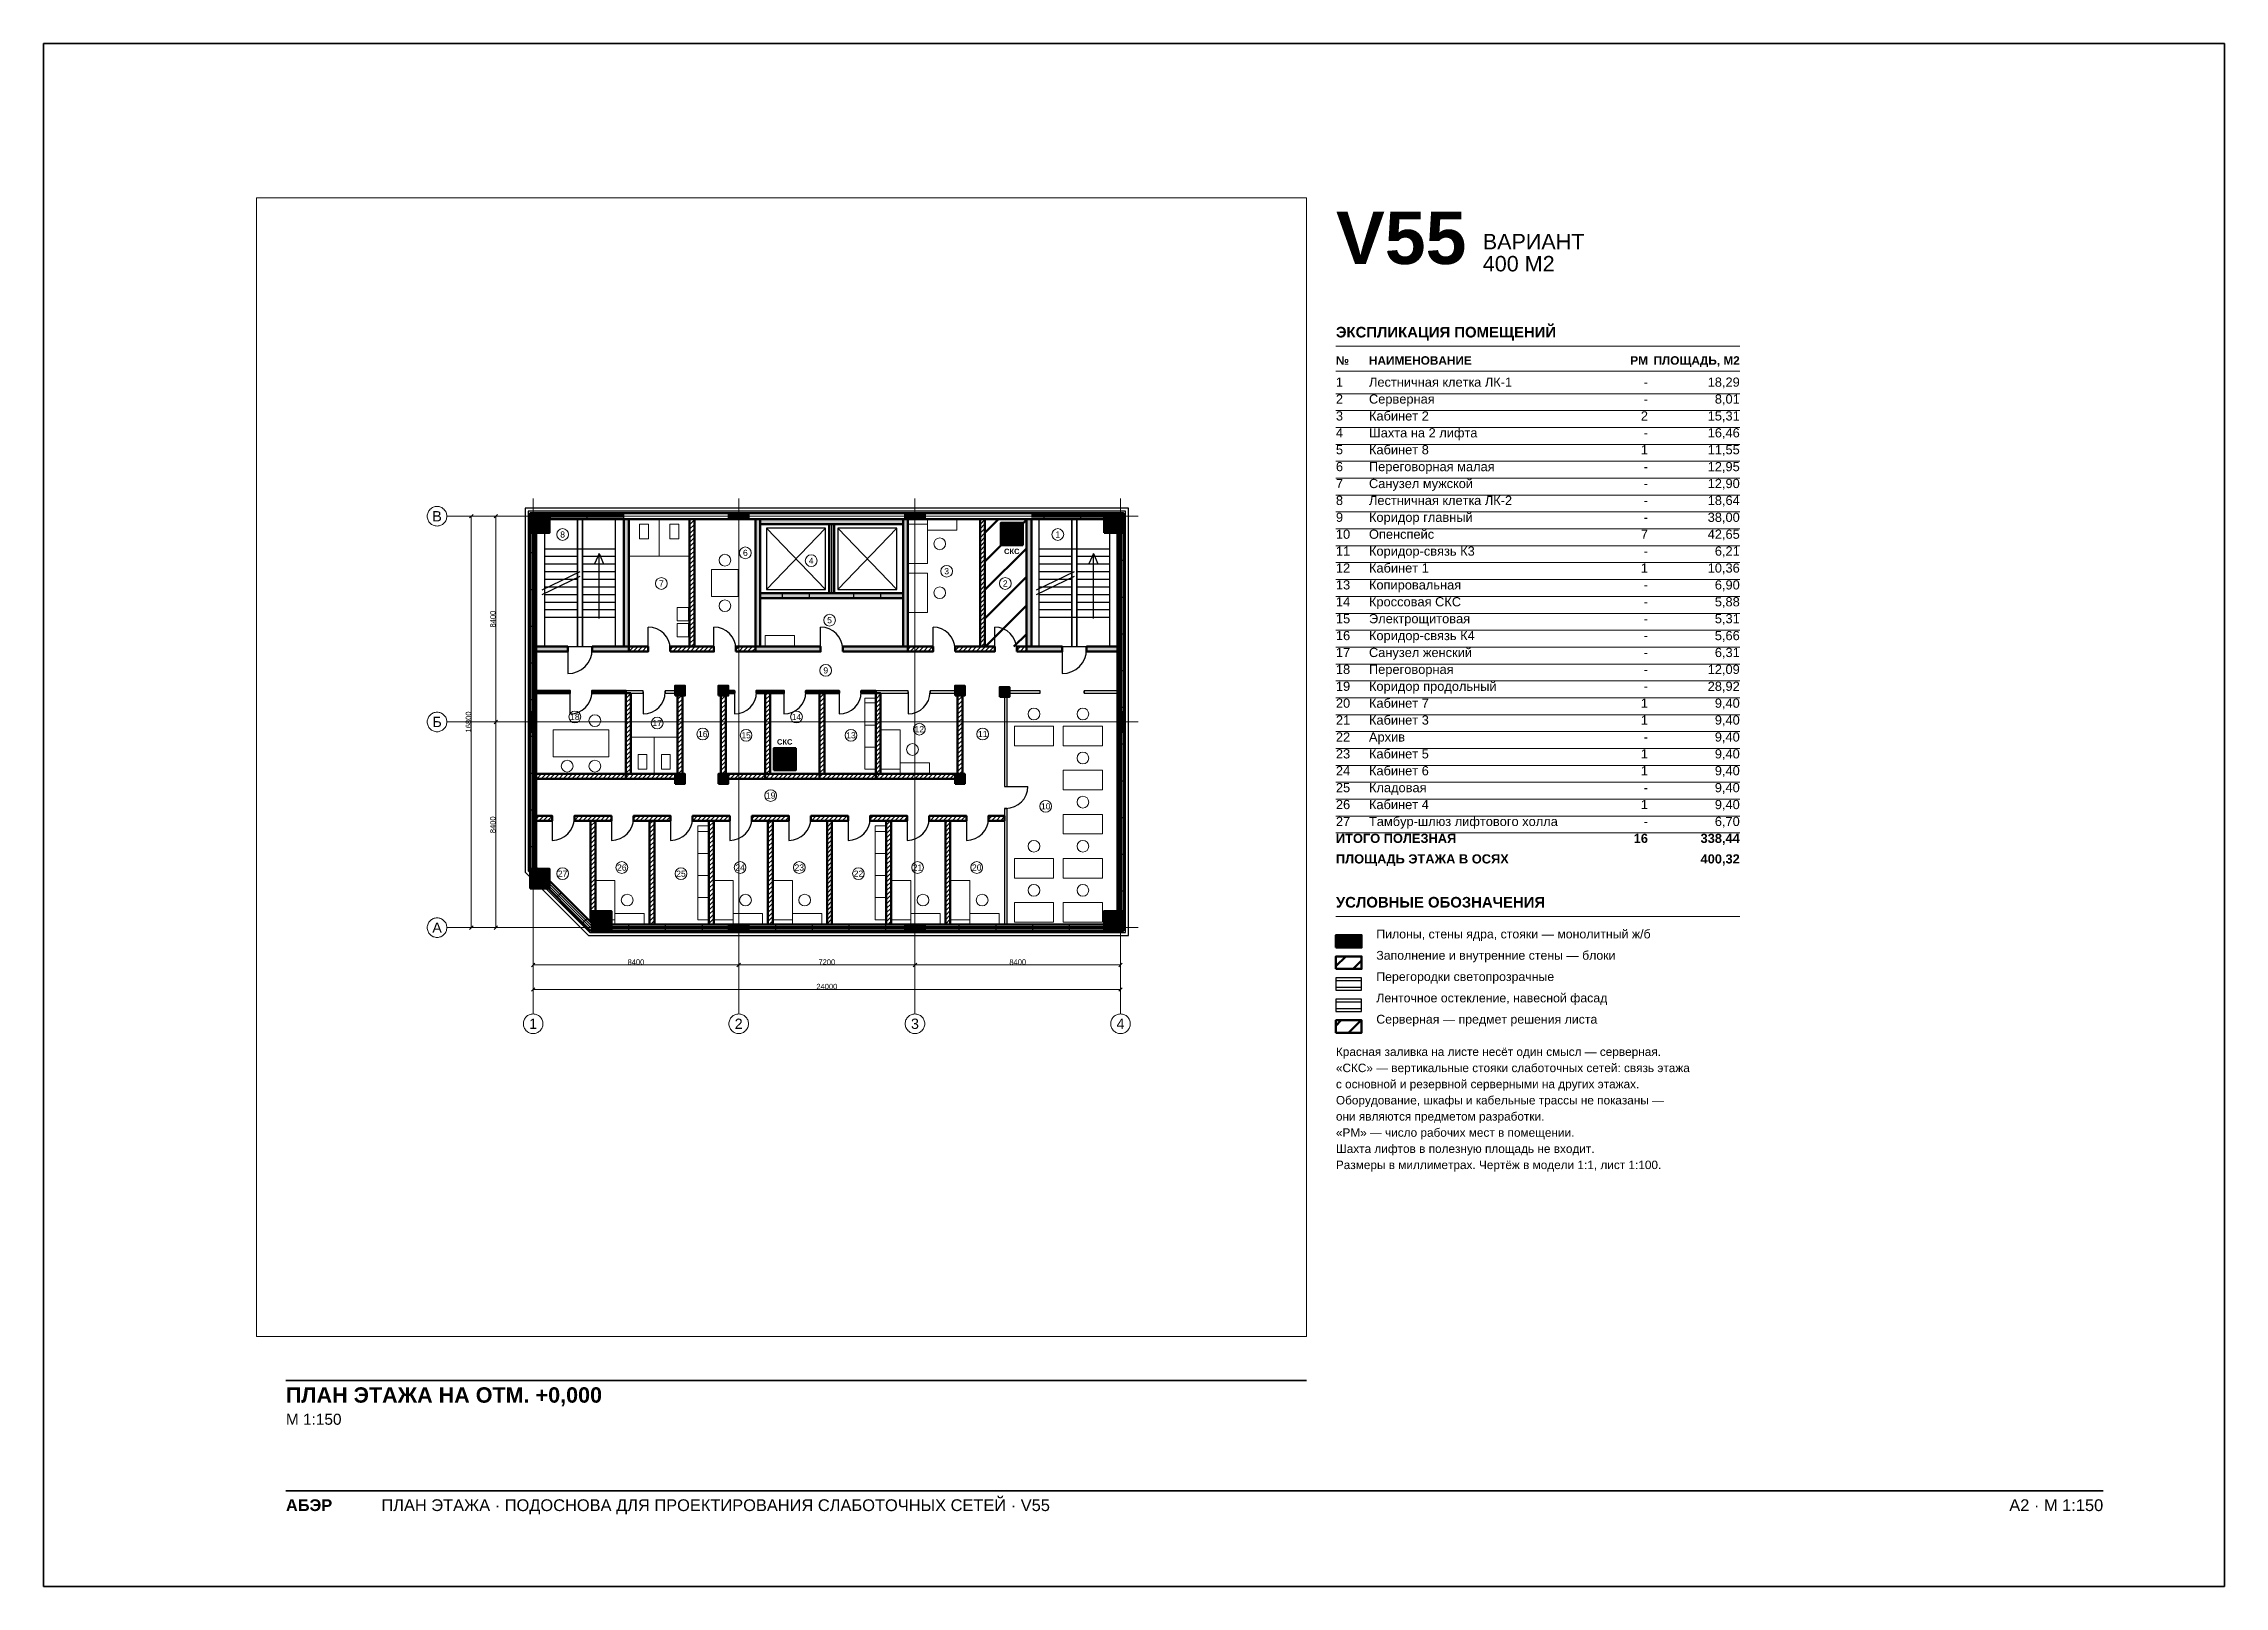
# Paper-space layout 'A2-1-100' of a CAD drawing. Header units: millimetres. Extents: x 0 to 594, y 0 to 420.
# The model-space entities are those that its viewports show. They can reach past a viewport. Long polylines and large blocks are cut down to what shows.
import ezdxf
from ezdxf.enums import TextEntityAlignment as Align

# ---------------------------------------------------------------- set-up
doc = ezdxf.new("R2010")
doc.units = ezdxf.units.MM
doc.linetypes.add('CENTER2', pattern=[2.541, 1.587, -0.318, 0.318, -0.318])
for name, color, linetype, lineweight in [('A-ANNO-LEGEND', 7, 'CONTINUOUS', 18), ('A-ANNO-NOTES', 8, 'CONTINUOUS', 13), ('A-ANNO-ROOM', 7, 'CONTINUOUS', 18), ('A-ANNO-TABLE', 7, 'CONTINUOUS', 18), ('A-DIMS', 8, 'CONTINUOUS', 13), ('A-DOOR', 3, 'CONTINUOUS', 25), ('A-ELEV', 7, 'CONTINUOUS', 25), ('A-FACADE-PANEL', 8, 'CONTINUOUS', 25), ('A-FURN', 8, 'CONTINUOUS', 18), ('A-GLAZ-RIBBON', 5, 'CONTINUOUS', 25), ('A-GRID', 8, 'CENTER2', 13), ('A-HATCH', 9, 'CONTINUOUS', 9), ('A-OUTLINE', 7, 'CONTINUOUS', 50), ('A-SANI', 8, 'CONTINUOUS', 18), ('A-STAIR', 7, 'CONTINUOUS', 25), ('A-TITLE', 7, 'CONTINUOUS', 35), ('A-VIEWPORT', 8, 'CONTINUOUS', 9), ('A-WALL-BLOCK', 9, 'CONTINUOUS', 50), ('A-WALL-GLASS', 4, 'CONTINUOUS', 25), ('A-WALL-RC', 7, 'CONTINUOUS', 50), ('E-SCS-RISER', 1, 'CONTINUOUS', 50), ('E-SERVER-ROOM', 1, 'CONTINUOUS', 50)]:
    doc.layers.add(name, color=color, linetype=linetype, lineweight=lineweight)
doc.styles.add('Arial', font='arial.ttf')
doc.styles.add('Arial-Bold', font='arialbd.ttf')
doc.styles.get("Standard").update_dxf_attribs({"font": 'arial.ttf'})

psp = doc.layouts.new('A2-1-100')

# ---------------------------------------------------------------- texts
at = {"layer": 'A-ANNO-LEGEND'}
for s, height, style, p in [('УСЛОВНЫЕ ОБОЗНАЧЕНИЯ', 2.9, 'Arial-Bold', (352, 184.8)), ('Пилоны, стены ядра, стояки — монолитный ж/б', 2.4, 'Arial', (363, 176.4)), ('Заполнение и внутренние стены — блоки', 2.4, 'Arial', (363, 170.6)), ('Перегородки светопрозрачные', 2.4, 'Arial', (363, 164.8)), ('Ленточное остекление, навесной фасад', 2.4, 'Arial', (363, 159)), ('Серверная — предмет решения листа', 2.4, 'Arial', (363, 153.2))]:
    psp.add_text(s, height=height, dxfattribs=dict(at, style=style)).set_placement(p)
at = {"layer": 'A-ANNO-NOTES', "style": 'Arial'}
for s, p in [('Красная заливка на листе несёт один смысл — серверная.', (352, 144.4)), ('«СКС» — вертикальные стояки слаботочных сетей: связь этажа', (352, 140)), ('с основной и резервной серверными на других этажах.', (352, 135.6)), ('Оборудование, шкафы и кабельные трассы не показаны —', (352, 131.2)), ('они являются предметом разработки.', (352, 126.8)), ('«РМ» — число рабочих мест в помещении.', (352, 122.4)), ('Шахта лифтов в полезную площадь не входит.', (352, 118)), ('Размеры в миллиметрах. Чертёж в модели 1:1, лист 1:100.', (352, 113.6))]:
    psp.add_text(s, height=2.3, dxfattribs=at).set_placement(p)
at = {"layer": 'A-ANNO-TABLE'}
for s, height, style, p in [('ЭКСПЛИКАЦИЯ ПОМЕЩЕНИЙ', 2.9, 'Arial-Bold', (352, 340)), ('№', 2.3, 'Arial-Bold', (352, 332.6)), ('НАИМЕНОВАНИЕ', 2.3, 'Arial-Bold', (361, 332.6)), ('1', 2.5, 'Arial', (352, 326.6)), ('Лестничная клетка ЛК-1', 2.5, 'Arial', (361, 326.6)), ('2', 2.5, 'Arial', (352, 322)), ('Серверная', 2.5, 'Arial', (361, 322)), ('4', 2.5, 'Arial', (352, 312.8)), ('3', 2.5, 'Arial', (352, 317.4)), ('Кабинет 2', 2.5, 'Arial', (361, 317.4)), ('Шахта на 2 лифта', 2.5, 'Arial', (361, 312.8)), ('5', 2.5, 'Arial', (352, 308.2)), ('Кабинет 8', 2.5, 'Arial', (361, 308.2)), ('6', 2.5, 'Arial', (352, 303.6)), ('Переговорная малая', 2.5, 'Arial', (361, 303.6)), ('7', 2.5, 'Arial', (352, 299)), ('Санузел мужской', 2.5, 'Arial', (361, 299)), ('8', 2.5, 'Arial', (352, 294.4)), ('9', 2.5, 'Arial', (352, 289.8)), ('Лестничная клетка ЛК-2', 2.5, 'Arial', (361, 294.4)), ('Коридор главный', 2.5, 'Arial', (361, 289.8)), ('10', 2.5, 'Arial', (352, 285.2)), ('Опенспейс', 2.5, 'Arial', (361, 285.2)), ('11', 2.5, 'Arial', (352, 280.6)), ('Коридор-связь К3', 2.5, 'Arial', (361, 280.6)), ('12', 2.5, 'Arial', (352, 276)), ('13', 2.5, 'Arial', (352, 271.4)), ('Кабинет 1', 2.5, 'Arial', (361, 276)), ('Копировальная', 2.5, 'Arial', (361, 271.4)), ('14', 2.5, 'Arial', (352, 266.8)), ('Кроссовая СКС', 2.5, 'Arial', (361, 266.8)), ('15', 2.5, 'Arial', (352, 262.2)), ('Электрощитовая', 2.5, 'Arial', (361, 262.2)), ('16', 2.5, 'Arial', (352, 257.6)), ('17', 2.5, 'Arial', (352, 253)), ('Санузел женский', 2.5, 'Arial', (361, 253)), ('Коридор-связь К4', 2.5, 'Arial', (361, 257.6)), ('18', 2.5, 'Arial', (352, 248.4)), ('Переговорная', 2.5, 'Arial', (361, 248.4)), ('19', 2.5, 'Arial', (352, 243.8)), ('Коридор продольный', 2.5, 'Arial', (361, 243.8)), ('20', 2.5, 'Arial', (352, 239.2)), ('Кабинет 7', 2.5, 'Arial', (361, 239.2)), ('21', 2.5, 'Arial', (352, 234.6)), ('22', 2.5, 'Arial', (352, 230)), ('Архив', 2.5, 'Arial', (361, 230)), ('Кабинет 3', 2.5, 'Arial', (361, 234.6)), ('23', 2.5, 'Arial', (352, 225.4)), ('Кабинет 5', 2.5, 'Arial', (361, 225.4)), ('24', 2.5, 'Arial', (352, 220.8)), ('Кабинет 6', 2.5, 'Arial', (361, 220.8)), ('25', 2.5, 'Arial', (352, 216.2)), ('26', 2.5, 'Arial', (352, 211.6)), ('Кладовая', 2.5, 'Arial', (361, 216.2)), ('Кабинет 4', 2.5, 'Arial', (361, 211.6)), ('27', 2.5, 'Arial', (352, 207)), ('Тамбур-шлюз лифтового холла', 2.5, 'Arial', (361, 207)), ('ИТОГО ПОЛЕЗНАЯ', 2.5, 'Arial-Bold', (352, 202.4)), ('ПЛОЩАДЬ ЭТАЖА В ОСЯХ', 2.5, 'Arial-Bold', (352, 196.8))]:
    psp.add_text(s, height=height, dxfattribs=dict(at, style=style)).set_placement(p)
for s, height, style, p in [('РМ', 2.3, 'Arial-Bold', (437, 332.6)), ('ПЛОЩАДЬ, М2', 2.3, 'Arial-Bold', (462, 332.6)), ('-', 2.5, 'Arial', (437, 326.6)), ('18,29', 2.5, 'Arial', (462, 326.6)), ('-', 2.5, 'Arial', (437, 322)), ('8,01', 2.5, 'Arial', (462, 322)), ('2', 2.5, 'Arial', (437, 317.4)), ('15,31', 2.5, 'Arial', (462, 317.4)), ('16,46', 2.5, 'Arial', (462, 312.8)), ('1', 2.5, 'Arial', (437, 308.2)), ('-', 2.5, 'Arial', (437, 312.8)), ('11,55', 2.5, 'Arial', (462, 308.2)), ('-', 2.5, 'Arial', (437, 303.6)), ('12,95', 2.5, 'Arial', (462, 303.6)), ('-', 2.5, 'Arial', (437, 299)), ('12,90', 2.5, 'Arial', (462, 299)), ('-', 2.5, 'Arial', (437, 294.4)), ('38,00', 2.5, 'Arial', (462, 289.8)), ('18,64', 2.5, 'Arial', (462, 294.4)), ('7', 2.5, 'Arial', (437, 285.2)), ('-', 2.5, 'Arial', (437, 289.8)), ('42,65', 2.5, 'Arial', (462, 285.2)), ('-', 2.5, 'Arial', (437, 280.6)), ('6,21', 2.5, 'Arial', (462, 280.6)), ('1', 2.5, 'Arial', (437, 276)), ('10,36', 2.5, 'Arial', (462, 276)), ('6,90', 2.5, 'Arial', (462, 271.4)), ('-', 2.5, 'Arial', (437, 271.4)), ('-', 2.5, 'Arial', (437, 266.8)), ('5,88', 2.5, 'Arial', (462, 266.8)), ('-', 2.5, 'Arial', (437, 262.2)), ('5,31', 2.5, 'Arial', (462, 262.2)), ('-', 2.5, 'Arial', (437, 257.6)), ('5,66', 2.5, 'Arial', (462, 257.6)), ('6,31', 2.5, 'Arial', (462, 253)), ('-', 2.5, 'Arial', (437, 253)), ('-', 2.5, 'Arial', (437, 248.4)), ('12,09', 2.5, 'Arial', (462, 248.4)), ('-', 2.5, 'Arial', (437, 243.8)), ('28,92', 2.5, 'Arial', (462, 243.8)), ('1', 2.5, 'Arial', (437, 239.2)), ('9,40', 2.5, 'Arial', (462, 239.2)), ('1', 2.5, 'Arial', (437, 234.6)), ('9,40', 2.5, 'Arial', (462, 234.6)), ('9,40', 2.5, 'Arial', (462, 230)), ('1', 2.5, 'Arial', (437, 225.4)), ('-', 2.5, 'Arial', (437, 230)), ('9,40', 2.5, 'Arial', (462, 225.4)), ('1', 2.5, 'Arial', (437, 220.8)), ('9,40', 2.5, 'Arial', (462, 220.8)), ('1', 2.5, 'Arial', (437, 211.6)), ('-', 2.5, 'Arial', (437, 216.2)), ('9,40', 2.5, 'Arial', (462, 216.2)), ('9,40', 2.5, 'Arial', (462, 211.6)), ('-', 2.5, 'Arial', (437, 207)), ('6,70', 2.5, 'Arial', (462, 207)), ('16', 2.5, 'Arial-Bold', (437, 202.4)), ('338,44', 2.5, 'Arial-Bold', (462, 202.4)), ('400,32', 2.5, 'Arial-Bold', (462, 196.8))]:
    psp.add_text(s, height=height, dxfattribs=dict(at, style=style)).set_placement(p, align=Align.RIGHT)
at = {"layer": 'A-TITLE'}
for s, height, style, p in [('V55', 14.3, 'Arial-Bold', (352, 360)), ('ВАРИАНТ', 4.2, 'Arial', (392, 364)), ('400 М2', 4.2, 'Arial', (392, 358)), ('ПЛАН ЭТАЖА НА ОТМ. +0,000', 4.2, 'Arial-Bold', (66, 50)), ('М 1:150', 3, 'Arial', (66, 44)), ('ПЛАН ЭТАЖА · ПОДОСНОВА ДЛЯ ПРОЕКТИРОВАНИЯ СЛАБОТОЧНЫХ СЕТЕЙ · V55', 3.2, 'Arial', (92, 20.5)), ('АБЭР', 3.2, 'Arial-Bold', (66, 20.5))]:
    psp.add_text(s, height=height, dxfattribs=dict(at, style=style)).set_placement(p)
at = {"layer": 'A-TITLE', "style": 'Arial'}
psp.add_text('A2 · М 1:150', height=3.2, dxfattribs=at).set_placement((561, 20.5), align=Align.RIGHT)

msp = doc.modelspace()

# ---------------------------------------------------------------- texts
at = {"layer": 'A-ANNO-ROOM'}
for s, p in [('8', (1205, 16055)), ('1', (21437, 16055)), ('6', (8670, 15305)), ('4', (11361, 14984)), ('3', (16895, 14555)), ('7', (5240, 14055)), ('2', (19290, 14055)), ('5', (12111, 12555)), ('9', (11955, 10505)), ('18', (1705, 8605)), ('17', (5068, 8355)), ('16', (6931, 7905)), ('14', (10760, 8605)), ('12', (15779, 8105)), ('11', (18368, 7905)), ('15', (8702, 7855)), ('13', (12987, 7855)), ('19', (9705, 5394)), ('10', (20942, 4955)), ('27', (1205, 2205)), ('26', (3623, 2455)), ('25', (6040, 2205)), ('24', (8457, 2455)), ('23', (10874, 2455)), ('22', (13291, 2205)), ('21', (15708, 2455)), ('20', (18125, 2455))]:
    msp.add_text(s, height=250, dxfattribs=at).set_placement(p, align=Align.MIDDLE_CENTER)
at = {"layer": 'A-DIMS'}
for s, p in [('8400', (-1645, 12600)), ('16800', (-2645, 8400)), ('8400', (-1645, 4200))]:
    msp.add_text(s, height=220, rotation=90, dxfattribs=at).set_placement(p, align=Align.MIDDLE_CENTER)
for s, p in [('8400', (4200, -1405)), ('7200', (12000, -1405)), ('8400', (19800, -1405)), ('24000', (12000, -2405))]:
    msp.add_text(s, height=220, dxfattribs=at).set_placement(p, align=Align.MIDDLE_CENTER)
at = {"layer": 'A-GRID'}
for s, p in [('В', (-3925, 16800)), ('Б', (-3925, 8400)), ('А', (-3925, 0)), ('1', (0, -3925)), ('2', (8400, -3925)), ('3', (15600, -3925)), ('4', (24000, -3925))]:
    msp.add_text(s, height=420, dxfattribs=at).set_placement(p, align=Align.MIDDLE_CENTER)
at = {"layer": 'E-SCS-RISER', "style": 'Arial-Bold'}
for p in [(19557, 15365), (10280, 7585)]:
    msp.add_text('СКС', height=220, dxfattribs=at).set_placement(p, align=Align.MIDDLE_CENTER)

# ---------------------------------------------------------------- hatches: boundary and pattern name
at = {"layer": 'A-HATCH'}
h = msp.add_hatch(dxfattribs=at)
h.set_pattern_fill('ANSI31', scale=40)
h.paths.add_polyline_path([(6390, 11475), (6590, 11475), (6590, 16675), (6590, 16675), (6390, 16675), (6390, 16675)])
h = msp.add_hatch(dxfattribs=at)
h.set_pattern_fill('ANSI31', scale=40)
h.paths.add_polyline_path([(18260, 11475), (18460, 11475), (18460, 16675), (18460, 16675), (18260, 16675), (18260, 16675)])
h = msp.add_hatch(dxfattribs=at)
h.set_pattern_fill('ANSI31', scale=40)
h.paths.add_polyline_path([(3910, 11275), (4700, 11275), (4700, 11475), (3910, 11475)])
h = msp.add_hatch(dxfattribs=at)
h.set_pattern_fill('ANSI31', scale=40)
h.paths.add_polyline_path([(5600, 11275), (7386, 11275), (7386, 11475), (5600, 11475)])
h = msp.add_hatch(dxfattribs=at)
h.set_pattern_fill('ANSI31', scale=40)
h.paths.add_polyline_path([(8286, 11275), (9081, 11275), (9081, 11475), (8286, 11475)])
h = msp.add_hatch(dxfattribs=at)
h.set_pattern_fill('ANSI31', scale=40)
h.paths.add_polyline_path([(15315, 11275), (16338, 11275), (16338, 11475), (15315, 11475)])
h = msp.add_hatch(dxfattribs=at)
h.set_pattern_fill('ANSI31', scale=40)
h.paths.add_polyline_path([(17238, 11275), (18858, 11275), (18858, 11475), (17238, 11475)])
h = msp.add_hatch(dxfattribs=at)
h.set_pattern_fill('ANSI31', scale=40)
h.paths.add_polyline_path([(19758, 11275), (20157, 11275), (20157, 11475), (19758, 11475)])
h = msp.add_hatch(dxfattribs=at)
h.set_pattern_fill('ANSI31', scale=40)
h.paths.add_polyline_path([(125, 9575), (125, 9575), (1506, 9575), (1506, 9675), (125, 9675), (125, 9675)])
h = msp.add_hatch(dxfattribs=at)
h.set_pattern_fill('ANSI31', scale=40)
h.paths.add_polyline_path([(2406, 9575), (3788, 9575), (3788, 9675), (2406, 9675)])
h = msp.add_hatch(dxfattribs=at)
h.set_pattern_fill('ANSI31', scale=40)
h.paths.add_polyline_path([(3788, 6275), (3988, 6275), (3988, 9575), (3788, 9575)])
h = msp.add_hatch(dxfattribs=at)
h.set_pattern_fill('ANSI31', scale=40)
h.paths.add_polyline_path([(5901, 6075), (6101, 6075), (6101, 9675), (5901, 9675)])
h = msp.add_hatch(dxfattribs=at)
h.set_pattern_fill('ANSI31', scale=40)
h.paths.add_polyline_path([(7672, 6075), (7872, 6075), (7872, 9675), (7672, 9675)])
h = msp.add_hatch(dxfattribs=at)
h.set_pattern_fill('ANSI31', scale=40)
h.paths.add_polyline_path([(7872, 9575), (8226, 9575), (8226, 9675), (7872, 9675)])
h = msp.add_hatch(dxfattribs=at)
h.set_pattern_fill('ANSI31', scale=40)
h.paths.add_polyline_path([(9126, 9575), (9480, 9575), (9480, 9675), (9126, 9675)])
h = msp.add_hatch(dxfattribs=at)
h.set_pattern_fill('ANSI31', scale=40)
h.paths.add_polyline_path([(9480, 9575), (10244, 9575), (10244, 9675), (9480, 9675)])
h = msp.add_hatch(dxfattribs=at)
h.set_pattern_fill('ANSI31', scale=40)
h.paths.add_polyline_path([(9480, 6275), (9680, 6275), (9680, 9575), (9480, 9575)])
h = msp.add_hatch(dxfattribs=at)
h.set_pattern_fill('ANSI31', scale=40)
h.paths.add_polyline_path([(11144, 9575), (11707, 9575), (11707, 9675), (11144, 9675)])
h = msp.add_hatch(dxfattribs=at)
h.set_pattern_fill('ANSI31', scale=40)
h.paths.add_polyline_path([(11707, 9575), (12503, 9575), (12503, 9675), (11707, 9675)])
h = msp.add_hatch(dxfattribs=at)
h.set_pattern_fill('ANSI31', scale=40)
h.paths.add_polyline_path([(11707, 6275), (11907, 6275), (11907, 9575), (11707, 9575)])
h = msp.add_hatch(dxfattribs=at)
h.set_pattern_fill('ANSI31', scale=40)
h.paths.add_polyline_path([(13403, 9575), (13999, 9575), (13999, 9675), (13403, 9675)])
h = msp.add_hatch(dxfattribs=at)
h.set_pattern_fill('ANSI31', scale=40)
h.paths.add_polyline_path([(13999, 6275), (14199, 6275), (14199, 9575), (13999, 9575)])
h = msp.add_hatch(dxfattribs=at)
h.set_pattern_fill('ANSI31', scale=40)
h.paths.add_polyline_path([(17338, 6075), (17538, 6075), (17538, 9675), (17338, 9675)])
h = msp.add_hatch(dxfattribs=at)
h.set_pattern_fill('ANSI31', scale=40)
h.paths.add_polyline_path([(19262, 9575), (19362, 9575), (19362, 9675), (19262, 9675)])
h = msp.add_hatch(dxfattribs=at)
h.set_pattern_fill('ANSI31', scale=40)
h.paths.add_polyline_path([(125, 6075), (125, 6075), (3788, 6075), (3788, 6275), (125, 6275), (125, 6275)])
h = msp.add_hatch(dxfattribs=at)
h.set_pattern_fill('ANSI31', scale=40)
h.paths.add_polyline_path([(3788, 6075), (5901, 6075), (5901, 6275), (3788, 6275)])
h = msp.add_hatch(dxfattribs=at)
h.set_pattern_fill('ANSI31', scale=40)
h.paths.add_polyline_path([(7872, 6075), (9480, 6075), (9480, 6275), (7872, 6275)])
h = msp.add_hatch(dxfattribs=at)
h.set_pattern_fill('ANSI31', scale=40)
h.paths.add_polyline_path([(9480, 6075), (11707, 6075), (11707, 6275), (9480, 6275)])
h = msp.add_hatch(dxfattribs=at)
h.set_pattern_fill('ANSI31', scale=40)
h.paths.add_polyline_path([(11707, 6075), (13999, 6075), (13999, 6275), (11707, 6275)])
h = msp.add_hatch(dxfattribs=at)
h.set_pattern_fill('ANSI31', scale=40)
h.paths.add_polyline_path([(13999, 6075), (17338, 6075), (17338, 6275), (13999, 6275)])
h = msp.add_hatch(dxfattribs=at)
h.set_pattern_fill('ANSI31', scale=40)
h.paths.add_polyline_path([(125, 4364), (125, 4364), (784, 4364), (784, 4564), (125, 4564), (125, 4564)])
h = msp.add_hatch(dxfattribs=at)
h.set_pattern_fill('ANSI31', scale=40)
h.paths.add_polyline_path([(1684, 4364), (3202, 4364), (3202, 4564), (1684, 4564)])
h = msp.add_hatch(dxfattribs=at)
h.set_pattern_fill('ANSI31', scale=40)
h.paths.add_polyline_path([(4102, 4364), (5618, 4364), (5618, 4564), (4102, 4564)])
h = msp.add_hatch(dxfattribs=at)
h.set_pattern_fill('ANSI31', scale=40)
h.paths.add_polyline_path([(6518, 4364), (8036, 4364), (8036, 4564), (6518, 4564)])
h = msp.add_hatch(dxfattribs=at)
h.set_pattern_fill('ANSI31', scale=40)
h.paths.add_polyline_path([(8936, 4364), (10452, 4364), (10452, 4564), (8936, 4564)])
h = msp.add_hatch(dxfattribs=at)
h.set_pattern_fill('ANSI31', scale=40)
h.paths.add_polyline_path([(11352, 4364), (12870, 4364), (12870, 4564), (11352, 4564)])
h = msp.add_hatch(dxfattribs=at)
h.set_pattern_fill('ANSI31', scale=40)
h.paths.add_polyline_path([(13770, 4364), (15286, 4364), (15286, 4564), (13770, 4564)])
h = msp.add_hatch(dxfattribs=at)
h.set_pattern_fill('ANSI31', scale=40)
h.paths.add_polyline_path([(16186, 4364), (17704, 4364), (17704, 4564), (16186, 4564)])
h = msp.add_hatch(dxfattribs=at)
h.set_pattern_fill('ANSI31', scale=40)
h.paths.add_polyline_path([(18604, 4364), (19262, 4364), (19262, 4564), (18604, 4564)])
h = msp.add_hatch(dxfattribs=at)
h.set_pattern_fill('ANSI31', scale=40)
h.paths.add_polyline_path([(2452, 125), (2543, 125), (2543, 125), (2543, 4364), (2343, 4364), (2343, 234), (2452, 125)])
h = msp.add_hatch(dxfattribs=at)
h.set_pattern_fill('ANSI31', scale=40)
h.paths.add_polyline_path([(4760, 125), (4960, 125), (4960, 125), (4960, 4364), (4760, 4364), (4760, 125)])
h = msp.add_hatch(dxfattribs=at)
h.set_pattern_fill('ANSI31', scale=40)
h.paths.add_polyline_path([(7177, 125), (7377, 125), (7377, 125), (7377, 4364), (7177, 4364), (7177, 125)])
h = msp.add_hatch(dxfattribs=at)
h.set_pattern_fill('ANSI31', scale=40)
h.paths.add_polyline_path([(9594, 125), (9794, 125), (9794, 125), (9794, 4364), (9594, 4364), (9594, 125)])
h = msp.add_hatch(dxfattribs=at)
h.set_pattern_fill('ANSI31', scale=40)
h.paths.add_polyline_path([(12011, 125), (12211, 125), (12211, 125), (12211, 4364), (12011, 4364), (12011, 125)])
h = msp.add_hatch(dxfattribs=at)
h.set_pattern_fill('ANSI31', scale=40)
h.paths.add_polyline_path([(14428, 125), (14628, 125), (14628, 125), (14628, 4364), (14428, 4364), (14428, 125)])
h = msp.add_hatch(dxfattribs=at)
h.set_pattern_fill('ANSI31', scale=40)
h.paths.add_polyline_path([(16845, 125), (17045, 125), (17045, 125), (17045, 4364), (16845, 4364), (16845, 125)])
at = {"layer": 'A-WALL-RC'}
h = msp.add_hatch(color=7, dxfattribs=at)
h.dxf.hatch_style = 1
h.paths.add_polyline_path([(-125, 16125), (675, 16125), (675, 16925), (-125, 16925)])
h = msp.add_hatch(color=7, dxfattribs=at)
h.dxf.hatch_style = 1
h.paths.add_polyline_path([(3710, 11475), (3910, 11475), (3910, 16675), (3910, 16675), (3710, 16675), (3710, 16675)])
h = msp.add_hatch(color=7, dxfattribs=at)
h.dxf.hatch_style = 1
h.paths.add_polyline_path([(8000, 16675), (8800, 16675), (8800, 16925), (8000, 16925)])
h = msp.add_hatch(color=7, dxfattribs=at)
h.dxf.hatch_style = 1
h.paths.add_polyline_path([(9081, 11475), (9281, 11475), (9281, 16675), (9281, 16675), (9081, 16675), (9081, 16675)])
h = msp.add_hatch(color=7, dxfattribs=at)
h.dxf.hatch_style = 1
h.paths.add_polyline_path([(9281, 16475), (15115, 16475), (15115, 16675), (15115, 16675), (9281, 16675), (9281, 16675)])
h = msp.add_hatch(color=7, dxfattribs=at)
h.dxf.hatch_style = 1
h.paths.add_polyline_path([(12098, 13654), (12298, 13654), (12298, 16475), (12098, 16475)])
h = msp.add_hatch(color=7, dxfattribs=at)
h.dxf.hatch_style = 1
h.paths.add_polyline_path([(15115, 11475), (15315, 11475), (15315, 16675), (15315, 16675), (15115, 16675), (15115, 16675)])
h = msp.add_hatch(color=7, dxfattribs=at)
h.dxf.hatch_style = 1
h.paths.add_polyline_path([(15200, 16675), (16000, 16675), (16000, 16925), (15200, 16925)])
h = msp.add_hatch(color=7, dxfattribs=at)
h.dxf.hatch_style = 1
h.paths.add_polyline_path([(20157, 11475), (20357, 11475), (20357, 16675), (20357, 16675), (20157, 16675), (20157, 16675)])
h = msp.add_hatch(color=7, dxfattribs=at)
h.dxf.hatch_style = 1
h.paths.add_polyline_path([(23325, 16125), (24125, 16125), (24125, 16925), (23325, 16925)])
h = msp.add_hatch(color=7, dxfattribs=at)
h.dxf.hatch_style = 1
h.paths.add_polyline_path([(9281, 13454), (15115, 13454), (15115, 13654), (9281, 13654)])
h = msp.add_hatch(color=7, dxfattribs=at)
h.dxf.hatch_style = 1
h.paths.add_polyline_path([(125, 11275), (125, 11275), (1418, 11275), (1418, 11475), (125, 11475), (125, 11475)])
h = msp.add_hatch(color=7, dxfattribs=at)
h.dxf.hatch_style = 1
h.paths.add_polyline_path([(2418, 11275), (3910, 11275), (3910, 11475), (2418, 11475)])
h = msp.add_hatch(color=7, dxfattribs=at)
h.dxf.hatch_style = 1
h.paths.add_polyline_path([(9081, 11275), (11748, 11275), (11748, 11475), (9081, 11475)])
h = msp.add_hatch(color=7, dxfattribs=at)
h.dxf.hatch_style = 1
h.paths.add_polyline_path([(12648, 11275), (15315, 11275), (15315, 11475), (12648, 11475)])
h = msp.add_hatch(color=7, dxfattribs=at)
h.dxf.hatch_style = 1
h.paths.add_polyline_path([(20157, 11275), (21616, 11275), (21616, 11475), (20157, 11475)])
h = msp.add_hatch(color=7, dxfattribs=at)
h.dxf.hatch_style = 1
h.paths.add_polyline_path([(22616, 11275), (23875, 11275), (23875, 11275), (23875, 11475), (23875, 11475), (22616, 11475)])
h = msp.add_hatch(color=7, dxfattribs=at)
h.dxf.hatch_style = 1
h.paths.add_polyline_path([(5801, 9475), (6201, 9475), (6201, 9875), (5801, 9875)])
h = msp.add_hatch(color=7, dxfattribs=at)
h.dxf.hatch_style = 1
h.paths.add_polyline_path([(7572, 9475), (7972, 9475), (7972, 9875), (7572, 9875)])
h = msp.add_hatch(color=7, dxfattribs=at)
h.dxf.hatch_style = 1
h.paths.add_polyline_path([(17238, 9475), (17638, 9475), (17638, 9875), (17238, 9875)])
h = msp.add_hatch(color=7, dxfattribs=at)
h.dxf.hatch_style = 1
h.paths.add_polyline_path([(19062, 9425), (19462, 9425), (19462, 9825), (19062, 9825)])
h = msp.add_hatch(color=7, dxfattribs=at)
h.dxf.hatch_style = 1
h.paths.add_polyline_path([(-125, 8000), (125, 8000), (125, 8800), (-125, 8800)])
h = msp.add_hatch(color=7, dxfattribs=at)
h.dxf.hatch_style = 1
h.paths.add_polyline_path([(23875, 8000), (24125, 8000), (24125, 8800), (23875, 8800)])
h = msp.add_hatch(color=7, dxfattribs=at)
h.dxf.hatch_style = 1
h.paths.add_polyline_path([(5801, 5875), (6201, 5875), (6201, 6275), (5801, 6275)])
h = msp.add_hatch(color=7, dxfattribs=at)
h.dxf.hatch_style = 1
h.paths.add_polyline_path([(7572, 5875), (7972, 5875), (7972, 6275), (7572, 6275)])
h = msp.add_hatch(color=7, dxfattribs=at)
h.dxf.hatch_style = 1
h.paths.add_polyline_path([(17238, 5875), (17638, 5875), (17638, 6275), (17238, 6275)])
h = msp.add_hatch(color=7, dxfattribs=at)
h.dxf.hatch_style = 1
h.paths.add_polyline_path([(-125, 1600), (675, 1600), (675, 2400), (-125, 2400)])
h = msp.add_hatch(color=7, dxfattribs=at)
h.dxf.hatch_style = 1
h.paths.add_polyline_path([(2400, -125), (3200, -125), (3200, 675), (2400, 675)])
h = msp.add_hatch(color=7, dxfattribs=at)
h.dxf.hatch_style = 1
h.paths.add_polyline_path([(8000, -125), (8800, -125), (8800, 125), (8000, 125)])
h = msp.add_hatch(color=7, dxfattribs=at)
h.dxf.hatch_style = 1
h.paths.add_polyline_path([(15200, -125), (16000, -125), (16000, 125), (15200, 125)])
h = msp.add_hatch(color=7, dxfattribs=at)
h.dxf.hatch_style = 1
h.paths.add_polyline_path([(23325, -125), (24125, -125), (24125, 675), (23325, 675)])
at = {"layer": 'E-SCS-RISER'}
h = msp.add_hatch(color=7, dxfattribs=at)
h.dxf.hatch_style = 1
h.paths.add_polyline_path([(19107, 15625), (20007, 15625), (20007, 16525), (19107, 16525)])
h = msp.add_hatch(color=7, dxfattribs=at)
h.dxf.hatch_style = 1
h.paths.add_polyline_path([(9830, 6425), (10730, 6425), (10730, 7325), (9830, 7325)])
at = {"layer": 'E-SERVER-ROOM'}
h = msp.add_hatch(dxfattribs=at)
h.set_pattern_fill('ANSI31', scale=260)
h.paths.add_polyline_path([(18460, 11475), (20157, 11475), (20157, 16675), (18460, 16675)])

# ---------------------------------------------------------------- linework, layer by layer
at = {"layer": 'A-ANNO-ROOM'}
for centre in [(1205, 16055), (21437, 16055), (8670, 15305), (11361, 14984), (5240, 14055), (16895, 14555), (19290, 14055), (12111, 12555), (11955, 10505), (1705, 8605), (5068, 8355), (6931, 7905), (8702, 7855), (10760, 8605), (12987, 7855), (15779, 8105), (18368, 7905), (9705, 5394), (20942, 4955), (3623, 2455), (8457, 2455), (10874, 2455), (15708, 2455), (18125, 2455), (1205, 2205), (6040, 2205), (13291, 2205)]:
    msp.add_circle(centre, 240, dxfattribs=at)
at = {"layer": 'A-DIMS'}
for p, q in [((-2596, 16729), (-2454, 16871)), ((-2525, 0), (-2525, 16800)), ((-1596, 16729), (-1454, 16871)), ((-1525, 8400), (-1525, 16800)), ((-1596, 8329), (-1454, 8471)), ((-1596, 8329), (-1454, 8471)), ((-1525, 0), (-1525, 8400)), ((-2596, -71), (-2454, 71)), ((-1596, -71), (-1454, 71)), ((-71, -1596), (71, -1454)), ((0, -1525), (8400, -1525)), ((8329, -1596), (8471, -1454)), ((8329, -1596), (8471, -1454)), ((8400, -1525), (15600, -1525)), ((15529, -1596), (15671, -1454)), ((15529, -1596), (15671, -1454)), ((15600, -1525), (24000, -1525)), ((23929, -1596), (24071, -1454)), ((-71, -2596), (71, -2454)), ((0, -2525), (24000, -2525)), ((23929, -2596), (24071, -2454))]:
    msp.add_line(p, q, dxfattribs=at)
at = {"layer": 'A-DOOR'}
for p, q in [((10190, 13454), (10190, 13654)), ((11290, 13454), (11290, 13654)), ((13106, 13454), (13106, 13654)), ((14206, 13454), (14206, 13654)), ((4700, 11375), (4700, 12275)), ((7386, 11375), (7386, 12275)), ((11748, 11375), (11748, 12275)), ((16338, 11375), (16338, 12275)), ((18858, 11375), (18858, 12275)), ((1418, 11275), (1418, 11475)), ((1418, 11375), (1418, 10375)), ((2418, 11275), (2418, 11475)), ((4700, 11275), (4700, 11475)), ((5600, 11275), (5600, 11475)), ((7386, 11275), (7386, 11475)), ((8286, 11275), (8286, 11475)), ((11748, 11275), (11748, 11475)), ((12648, 11275), (12648, 11475)), ((16338, 11275), (16338, 11475)), ((17238, 11275), (17238, 11475)), ((18858, 11275), (18858, 11475)), ((19758, 11275), (19758, 11475)), ((21616, 11275), (21616, 11475)), ((21616, 11375), (21616, 10375)), ((22616, 11275), (22616, 11475)), ((1506, 9575), (1506, 9675)), ((1506, 9625), (1506, 8725)), ((2406, 9575), (2406, 9675)), ((4494, 9575), (4494, 9675)), ((4494, 9625), (4494, 8725)), ((5394, 9575), (5394, 9675)), ((8226, 9575), (8226, 9675)), ((8226, 9625), (8226, 8725)), ((9126, 9575), (9126, 9675)), ((10244, 9575), (10244, 9675)), ((10244, 9625), (10244, 8725)), ((11144, 9575), (11144, 9675)), ((12503, 9575), (12503, 9675)), ((12503, 9625), (12503, 8725)), ((13403, 9575), (13403, 9675)), ((15318, 9575), (15318, 9675)), ((15318, 9625), (15318, 8725)), ((16218, 9575), (16218, 9675)), ((20718, 9575), (20718, 9675)), ((22518, 9575), (22518, 9675)), ((19262, 5770), (19362, 5770)), ((19312, 5770), (20212, 5770)), ((784, 4364), (784, 4564)), ((784, 4464), (784, 3564)), ((1684, 4364), (1684, 4564)), ((3202, 4364), (3202, 4564)), ((3202, 4464), (3202, 3564)), ((4102, 4364), (4102, 4564)), ((5618, 4364), (5618, 4564)), ((5618, 4464), (5618, 3564)), ((6518, 4364), (6518, 4564)), ((8036, 4364), (8036, 4564)), ((8036, 4464), (8036, 3564)), ((8936, 4364), (8936, 4564)), ((10452, 4364), (10452, 4564)), ((10452, 4464), (10452, 3564)), ((11352, 4364), (11352, 4564)), ((12870, 4364), (12870, 4564)), ((12870, 4464), (12870, 3564)), ((13770, 4364), (13770, 4564)), ((15286, 4364), (15286, 4564)), ((15286, 4464), (15286, 3564)), ((16186, 4364), (16186, 4564)), ((17704, 4364), (17704, 4564)), ((17704, 4464), (17704, 3564)), ((18604, 4364), (18604, 4564)), ((19262, 4870), (19362, 4870))]:
    msp.add_line(p, q, dxfattribs=at)
for centre, radius, start, end in [((4700, 11375), 900, 0, 90), ((7386, 11375), 900, 0, 90), ((11748, 11375), 900, 0, 90), ((16338, 11375), 900, 0, 90), ((18858, 11375), 900, 0, 90), ((1418, 11375), 1000, -90, 0), ((21616, 11375), 1000, -90, 0), ((1506, 9625), 900, -90, 0), ((4494, 9625), 900, -90, 0), ((8226, 9625), 900, -90, 0), ((10244, 9625), 900, -90, 0), ((12503, 9625), 900, -90, 0), ((15318, 9625), 900, -90, 0), ((19312, 5770), 900, -90, 0), ((784, 4464), 900, -90, 0), ((3202, 4464), 900, -90, 0), ((5618, 4464), 900, -90, 0), ((8036, 4464), 900, -90, 0), ((10452, 4464), 900, -90, 0), ((12870, 4464), 900, -90, 0), ((15286, 4464), 900, -90, 0), ((17704, 4464), 900, -90, 0)]:
    msp.add_arc(centre, radius, start, end, dxfattribs=at)
at = {"layer": 'A-ELEV'}
for p, q in [((9540, 13814), (11940, 16314)), ((9540, 16314), (11940, 13814)), ((12198, 13654), (12198, 16475)), ((12456, 13814), (14856, 16314)), ((12456, 16314), (14856, 13814))]:
    msp.add_line(p, q, dxfattribs=at)
for points in [[(9540, 13814), (11940, 13814), (11940, 16314), (9540, 16314)], [(12456, 13814), (14856, 13814), (14856, 16314), (12456, 16314)]]:
    msp.add_lwpolyline(points, close=True, dxfattribs=at)
at = {"layer": 'A-FACADE-PANEL'}
for points in [[(24325, -325), (24325, 17125), (-325, 17125), (-325, 2265), (2265, -325)], [(24205, -205), (24205, 17005), (-205, 17005), (-205, 2315), (2315, -205)]]:
    msp.add_lwpolyline(points, close=True, dxfattribs=at)
at = {"layer": 'A-FURN'}
for p, q in [((13549, 9175), (13999, 9175)), ((13549, 8275), (13999, 8275)), ((13549, 7375), (13999, 7375)), ((6727, 3925), (7177, 3925)), ((13978, 3925), (14428, 3925)), ((6727, 3025), (7177, 3025)), ((13978, 3025), (14428, 3025)), ((6727, 2125), (7177, 2125)), ((13978, 2125), (14428, 2125)), ((6727, 1225), (7177, 1225)), ((13978, 1225), (14428, 1225))]:
    msp.add_line(p, q, dxfattribs=at)
for points in [[(15315, 14875), (16115, 14875), (16115, 16475), (15315, 16475)], [(16115, 16225), (17315, 16225), (17315, 16675), (16115, 16675)], [(7290, 13525), (8381, 13525), (8381, 14625), (7290, 14625)], [(15315, 12875), (16115, 12875), (16115, 14475), (15315, 14475)], [(9481, 11475), (10681, 11475), (10681, 11925), (9481, 11925)], [(13549, 6475), (13999, 6475), (13999, 9375), (13549, 9375)], [(825, 6975), (3088, 6975), (3088, 8075), (825, 8075)], [(14199, 6475), (14999, 6475), (14999, 8075), (14199, 8075)], [(19662, 7425), (21262, 7425), (21262, 8225), (19662, 8225)], [(21662, 7425), (23262, 7425), (23262, 8225), (21662, 8225)], [(14999, 6275), (16199, 6275), (16199, 6725), (14999, 6725)], [(21662, 5625), (23262, 5625), (23262, 6425), (21662, 6425)], [(21662, 3825), (23262, 3825), (23262, 4625), (21662, 4625)], [(6727, 325), (7177, 325), (7177, 4164), (6727, 4164)], [(13978, 325), (14428, 325), (14428, 4164), (13978, 4164)], [(19662, 2025), (21262, 2025), (21262, 2825), (19662, 2825)], [(21662, 2025), (23262, 2025), (23262, 2825), (21662, 2825)], [(2543, 325), (3343, 325), (3343, 1925), (2543, 1925)], [(7377, 325), (8177, 325), (8177, 1925), (7377, 1925)], [(9794, 325), (10594, 325), (10594, 1925), (9794, 1925)], [(14628, 325), (15428, 325), (15428, 1925), (14628, 1925)], [(17045, 325), (17845, 325), (17845, 1925), (17045, 1925)], [(19662, 225), (21262, 225), (21262, 1025), (19662, 1025)], [(21662, 225), (23262, 225), (23262, 1025), (21662, 1025)], [(3343, 125), (4543, 125), (4543, 575), (3343, 575)], [(8177, 125), (9377, 125), (9377, 575), (8177, 575)], [(10594, 125), (11794, 125), (11794, 575), (10594, 575)], [(15428, 125), (16628, 125), (16628, 575), (15428, 575)], [(17845, 125), (19045, 125), (19045, 575), (17845, 575)]]:
    msp.add_lwpolyline(points, close=True, dxfattribs=at)
for centre in [(7836, 15005), (16615, 15675), (7836, 13145), (16615, 13675), (20462, 8725), (22462, 8725), (2522, 8455), (15499, 7275), (22462, 6925), (1391, 6595), (2522, 6595), (22462, 5125), (20462, 3325), (22462, 3325), (3843, 1125), (8677, 1125), (11094, 1125), (15928, 1125), (18345, 1125), (20462, 1525), (22462, 1525)]:
    msp.add_circle(centre, 240, dxfattribs=at)
at = {"layer": 'A-GLAZ-RIBBON'}
for p, q in [((125, 16800), (-125, 16800)), ((-40, 16800), (-40, 2400)), ((40, 16800), (40, 2400)), ((3710, 16840), (125, 16840)), ((3710, 16760), (125, 16760)), ((710, 16675), (710, 16925)), ((2210, 16675), (2210, 16925)), ((3710, 16675), (3710, 16925)), ((23875, 16840), (20357, 16840)), ((23875, 16760), (20357, 16760)), ((20875, 16675), (20875, 16925)), ((22375, 16675), (22375, 16925)), ((23875, 16675), (23875, 16925)), ((23875, 16500), (24125, 16500)), ((23960, 0), (23960, 16800)), ((24040, 0), (24040, 16800)), ((125, 15300), (-125, 15300)), ((23875, 15000), (24125, 15000)), ((125, 13800), (-125, 13800)), ((23875, 13500), (24125, 13500)), ((125, 12300), (-125, 12300)), ((23875, 12000), (24125, 12000)), ((125, 10800), (-125, 10800)), ((23875, 10500), (24125, 10500)), ((125, 9300), (-125, 9300)), ((23875, 9000), (24125, 9000)), ((125, 7800), (-125, 7800)), ((23875, 7500), (24125, 7500)), ((125, 6300), (-125, 6300)), ((23875, 6000), (24125, 6000)), ((125, 4800), (-125, 4800)), ((23875, 4500), (24125, 4500)), ((125, 3300), (-125, 3300)), ((23875, 3000), (24125, 3000)), ((88, 2488), (-88, 2312)), ((-28, 2372), (2372, -28)), ((28, 2428), (2428, 28)), ((1149, 1428), (972, 1251)), ((23875, 1500), (24125, 1500)), ((2210, 367), (2033, 190)), ((2400, 125), (2400, -125)), ((2400, 40), (24000, 40)), ((3900, 125), (3900, -125)), ((5400, 125), (5400, -125)), ((6900, 125), (6900, -125)), ((8400, 125), (8400, -125)), ((9900, 125), (9900, -125)), ((11400, 125), (11400, -125)), ((12900, 125), (12900, -125)), ((14400, 125), (14400, -125)), ((15900, 125), (15900, -125)), ((17400, 125), (17400, -125)), ((18900, 125), (18900, -125)), ((20400, 125), (20400, -125)), ((21900, 125), (21900, -125)), ((23400, 125), (23400, -125)), ((23875, 0), (24125, 0)), ((2400, -40), (24000, -40))]:
    msp.add_line(p, q, dxfattribs=at)
at = {"layer": 'A-GRID'}
for p, q in [((0, -3525), (0, 17525)), ((8400, -3525), (8400, 17525)), ((15600, -3525), (15600, 17525)), ((24000, -3525), (24000, 17525)), ((-3525, 16800), (24725, 16800)), ((-3525, 8400), (24725, 8400)), ((-3525, 0), (24725, 0))]:
    msp.add_line(p, q, dxfattribs=at)
for centre in [(-3925, 16800), (-3925, 8400), (-3925, 0), (0, -3925), (8400, -3925), (15600, -3925), (24000, -3925)]:
    msp.add_circle(centre, 400, dxfattribs=at)
at = {"layer": 'A-OUTLINE'}
for points in [[(24125, -125), (24125, 16925), (-125, 16925), (-125, 2348), (2348, -125)], [(23875, 125), (23875, 16675), (125, 16675), (125, 2452), (2452, 125)]]:
    msp.add_lwpolyline(points, close=True, dxfattribs=at)
at = {"layer": 'A-SANI'}
for points in [[(3910, 15175), (5150, 15175), (5150, 16675), (3910, 16675)], [(4350, 15875), (4710, 15875), (4710, 16475), (4350, 16475)], [(5150, 15175), (6390, 15175), (6390, 16675), (5150, 16675)], [(5590, 15875), (5950, 15875), (5950, 16475), (5590, 16475)], [(5890, 12525), (6350, 12525), (6350, 13075), (5890, 13075)], [(5890, 11875), (6350, 11875), (6350, 12425), (5890, 12425)], [(3988, 6275), (4944, 6275), (4944, 7775), (3988, 7775)], [(4944, 6275), (5901, 6275), (5901, 7775), (4944, 7775)], [(4286, 6475), (4646, 6475), (4646, 7075), (4286, 7075)], [(5243, 6475), (5603, 6475), (5603, 7075), (5243, 7075)]]:
    msp.add_lwpolyline(points, close=True, dxfattribs=at)
at = {"layer": 'A-STAIR'}
for p, q in [((468, 15475), (1818, 15475)), ((468, 15475), (3368, 15475)), ((468, 15164), (1818, 15164)), ((2018, 15475), (3368, 15475)), ((2018, 15164), (3368, 15164)), ((2692, 15275), (2512, 14855)), ((2692, 12625), (2692, 15275)), ((2692, 15275), (2872, 14855)), ((20666, 15475), (22016, 15475)), ((20666, 15475), (23566, 15475)), ((20666, 15164), (22016, 15164)), ((22216, 15475), (23566, 15475)), ((22216, 15164), (23566, 15164)), ((22891, 15275), (22711, 14855)), ((22891, 12625), (22891, 15275)), ((22891, 15275), (23071, 14855)), ((368, 13795), (1918, 14542)), ((368, 13608), (1918, 14355)), ((468, 14853), (1818, 14853)), ((468, 14542), (1818, 14542)), ((2018, 14853), (3368, 14853)), ((2018, 14542), (3368, 14542)), ((20566, 13795), (22116, 14542)), ((20566, 13608), (22116, 14355)), ((20666, 14853), (22016, 14853)), ((20666, 14542), (22016, 14542)), ((22216, 14853), (23566, 14853)), ((22216, 14542), (23566, 14542)), ((468, 14231), (1818, 14231)), ((468, 13919), (1818, 13919)), ((468, 13608), (1818, 13608)), ((2018, 14231), (3368, 14231)), ((2018, 13919), (3368, 13919)), ((2018, 13608), (3368, 13608)), ((20666, 14231), (22016, 14231)), ((20666, 13919), (22016, 13919)), ((20666, 13608), (22016, 13608)), ((22216, 14231), (23566, 14231)), ((22216, 13919), (23566, 13919)), ((22216, 13608), (23566, 13608)), ((468, 13297), (1818, 13297)), ((468, 12986), (1818, 12986)), ((468, 12675), (3368, 12675)), ((2018, 13297), (3368, 13297)), ((2018, 12986), (3368, 12986)), ((20666, 13297), (22016, 13297)), ((20666, 12986), (22016, 12986)), ((20666, 12675), (23566, 12675)), ((22216, 13297), (23566, 13297)), ((22216, 12986), (23566, 12986))]:
    msp.add_line(p, q, dxfattribs=at)
for points in [[(468, 11475), (1818, 11475), (1818, 16675), (468, 16675)], [(1818, 11475), (2018, 11475), (2018, 16675), (1818, 16675)], [(2018, 11475), (3368, 11475), (3368, 16675), (2018, 16675)], [(20666, 11475), (22016, 11475), (22016, 16675), (20666, 16675)], [(22016, 11475), (22216, 11475), (22216, 16675), (22016, 16675)], [(22216, 11475), (23566, 11475), (23566, 16675), (22216, 16675)]]:
    msp.add_lwpolyline(points, close=True, dxfattribs=at)
at = {"layer": 'A-WALL-BLOCK'}
for points in [[(6390, 11475), (6590, 11475), (6590, 16675), (6590, 16675), (6390, 16675), (6390, 16675)], [(18260, 11475), (18460, 11475), (18460, 16675), (18460, 16675), (18260, 16675), (18260, 16675)], [(3910, 11275), (4700, 11275), (4700, 11475), (3910, 11475)], [(5600, 11275), (7386, 11275), (7386, 11475), (5600, 11475)], [(8286, 11275), (9081, 11275), (9081, 11475), (8286, 11475)], [(15315, 11275), (16338, 11275), (16338, 11475), (15315, 11475)], [(17238, 11275), (18858, 11275), (18858, 11475), (17238, 11475)], [(19758, 11275), (20157, 11275), (20157, 11475), (19758, 11475)], [(125, 9575), (125, 9575), (1506, 9575), (1506, 9675), (125, 9675), (125, 9675)], [(2406, 9575), (3788, 9575), (3788, 9675), (2406, 9675)], [(3788, 6275), (3988, 6275), (3988, 9575), (3788, 9575)], [(5901, 6075), (6101, 6075), (6101, 9675), (5901, 9675)], [(7672, 6075), (7872, 6075), (7872, 9675), (7672, 9675)], [(7872, 9575), (8226, 9575), (8226, 9675), (7872, 9675)], [(9126, 9575), (9480, 9575), (9480, 9675), (9126, 9675)], [(9480, 9575), (10244, 9575), (10244, 9675), (9480, 9675)], [(9480, 6275), (9680, 6275), (9680, 9575), (9480, 9575)], [(11144, 9575), (11707, 9575), (11707, 9675), (11144, 9675)], [(11707, 9575), (12503, 9575), (12503, 9675), (11707, 9675)], [(11707, 6275), (11907, 6275), (11907, 9575), (11707, 9575)], [(13403, 9575), (13999, 9575), (13999, 9675), (13403, 9675)], [(13999, 6275), (14199, 6275), (14199, 9575), (13999, 9575)], [(17338, 6075), (17538, 6075), (17538, 9675), (17338, 9675)], [(19262, 9575), (19362, 9575), (19362, 9675), (19262, 9675)], [(125, 6075), (125, 6075), (3788, 6075), (3788, 6275), (125, 6275), (125, 6275)], [(3788, 6075), (5901, 6075), (5901, 6275), (3788, 6275)], [(7872, 6075), (9480, 6075), (9480, 6275), (7872, 6275)], [(9480, 6075), (11707, 6075), (11707, 6275), (9480, 6275)], [(11707, 6075), (13999, 6075), (13999, 6275), (11707, 6275)], [(13999, 6075), (17338, 6075), (17338, 6275), (13999, 6275)], [(125, 4364), (125, 4364), (784, 4364), (784, 4564), (125, 4564), (125, 4564)], [(1684, 4364), (3202, 4364), (3202, 4564), (1684, 4564)], [(4102, 4364), (5618, 4364), (5618, 4564), (4102, 4564)], [(6518, 4364), (8036, 4364), (8036, 4564), (6518, 4564)], [(8936, 4364), (10452, 4364), (10452, 4564), (8936, 4564)], [(11352, 4364), (12870, 4364), (12870, 4564), (11352, 4564)], [(13770, 4364), (15286, 4364), (15286, 4564), (13770, 4564)], [(16186, 4364), (17704, 4364), (17704, 4564), (16186, 4564)], [(18604, 4364), (19262, 4364), (19262, 4564), (18604, 4564)], [(2452, 125), (2543, 125), (2543, 125), (2543, 4364), (2343, 4364), (2343, 234), (2452, 125)], [(4760, 125), (4960, 125), (4960, 125), (4960, 4364), (4760, 4364), (4760, 125)], [(7177, 125), (7377, 125), (7377, 125), (7377, 4364), (7177, 4364), (7177, 125)], [(9594, 125), (9794, 125), (9794, 125), (9794, 4364), (9594, 4364), (9594, 125)], [(12011, 125), (12211, 125), (12211, 125), (12211, 4364), (12011, 4364), (12011, 125)], [(14428, 125), (14628, 125), (14628, 125), (14628, 4364), (14428, 4364), (14428, 125)], [(16845, 125), (17045, 125), (17045, 125), (17045, 4364), (16845, 4364), (16845, 125)]]:
    msp.add_lwpolyline(points, close=True, dxfattribs=at)
at = {"layer": 'A-WALL-GLASS'}
for points in [[(3788, 9575), (4494, 9575), (4494, 9675), (3788, 9675)], [(5394, 9575), (5901, 9575), (5901, 9675), (5394, 9675)], [(13999, 9575), (15318, 9575), (15318, 9675), (13999, 9675)], [(16218, 9575), (17338, 9575), (17338, 9675), (16218, 9675)], [(19262, 5770), (19362, 5770), (19362, 9575), (19262, 9575)], [(19362, 9575), (20718, 9575), (20718, 9675), (19362, 9675)], [(22518, 9575), (23875, 9575), (23875, 9575), (23875, 9675), (23875, 9675), (22518, 9675)], [(19262, 125), (19362, 125), (19362, 125), (19362, 4870), (19262, 4870), (19262, 125)]]:
    msp.add_lwpolyline(points, close=True, dxfattribs=at)
at = {"layer": 'A-WALL-RC'}
for points in [[(-125, 16125), (675, 16125), (675, 16925), (-125, 16925)], [(3710, 11475), (3910, 11475), (3910, 16675), (3910, 16675), (3710, 16675), (3710, 16675)], [(8000, 16675), (8800, 16675), (8800, 16925), (8000, 16925)], [(9081, 11475), (9281, 11475), (9281, 16675), (9281, 16675), (9081, 16675), (9081, 16675)], [(9281, 16475), (15115, 16475), (15115, 16675), (15115, 16675), (9281, 16675), (9281, 16675)], [(12098, 13654), (12298, 13654), (12298, 16475), (12098, 16475)], [(15115, 11475), (15315, 11475), (15315, 16675), (15315, 16675), (15115, 16675), (15115, 16675)], [(15200, 16675), (16000, 16675), (16000, 16925), (15200, 16925)], [(20157, 11475), (20357, 11475), (20357, 16675), (20357, 16675), (20157, 16675), (20157, 16675)], [(23325, 16125), (24125, 16125), (24125, 16925), (23325, 16925)], [(9281, 13454), (15115, 13454), (15115, 13654), (9281, 13654)], [(125, 11275), (125, 11275), (1418, 11275), (1418, 11475), (125, 11475), (125, 11475)], [(2418, 11275), (3910, 11275), (3910, 11475), (2418, 11475)], [(9081, 11275), (11748, 11275), (11748, 11475), (9081, 11475)], [(12648, 11275), (15315, 11275), (15315, 11475), (12648, 11475)], [(20157, 11275), (21616, 11275), (21616, 11475), (20157, 11475)], [(22616, 11275), (23875, 11275), (23875, 11275), (23875, 11475), (23875, 11475), (22616, 11475)], [(5801, 9475), (6201, 9475), (6201, 9875), (5801, 9875)], [(7572, 9475), (7972, 9475), (7972, 9875), (7572, 9875)], [(17238, 9475), (17638, 9475), (17638, 9875), (17238, 9875)], [(19062, 9425), (19462, 9425), (19462, 9825), (19062, 9825)], [(-125, 8000), (125, 8000), (125, 8800), (-125, 8800)], [(23875, 8000), (24125, 8000), (24125, 8800), (23875, 8800)], [(5801, 5875), (6201, 5875), (6201, 6275), (5801, 6275)], [(7572, 5875), (7972, 5875), (7972, 6275), (7572, 6275)], [(17238, 5875), (17638, 5875), (17638, 6275), (17238, 6275)], [(-125, 1600), (675, 1600), (675, 2400), (-125, 2400)], [(2400, -125), (3200, -125), (3200, 675), (2400, 675)], [(8000, -125), (8800, -125), (8800, 125), (8000, 125)], [(15200, -125), (16000, -125), (16000, 125), (15200, 125)], [(23325, -125), (24125, -125), (24125, 675), (23325, 675)]]:
    msp.add_lwpolyline(points, close=True, dxfattribs=at)
at = {"layer": 'E-SCS-RISER'}
for points in [[(19107, 15625), (20007, 15625), (20007, 16525), (19107, 16525)], [(9830, 6425), (10730, 6425), (10730, 7325), (9830, 7325)]]:
    msp.add_lwpolyline(points, close=True, dxfattribs=at)

msp.set_redraw_order([(e.dxf.handle, doc.entitydb.next_handle()) for e in msp.query("TEXT MTEXT ATTDEF DIMENSION ARC_DIMENSION")])  # texts and dimensions are drawn at this point

# ---------------------------------------------------------------- hatches: boundary and pattern name
at = {"layer": 'A-WALL-BLOCK'}
h = psp.add_hatch(dxfattribs=at)
h.set_pattern_fill('ANSI31', scale=1.2)
h.paths.add_polyline_path([(352, 168.1), (359, 168.1), (359, 171.5), (352, 171.5)])
at = {"layer": 'A-WALL-RC'}
h = psp.add_hatch(color=7, dxfattribs=at)
h.dxf.hatch_style = 1
h.paths.add_polyline_path([(352, 173.9), (359, 173.9), (359, 177.3), (352, 177.3)])
at = {"layer": 'E-SERVER-ROOM'}
h = psp.add_hatch(dxfattribs=at)
h.set_pattern_fill('ANSI31', scale=1.2)
h.paths.add_polyline_path([(352, 150.7), (359, 150.7), (359, 154.1), (352, 154.1)])

# ---------------------------------------------------------------- linework, layer by layer
at = {"layer": 'A-ANNO-LEGEND'}
psp.add_line((352, 182.4), (462, 182.4), dxfattribs=at)
at = {"layer": 'A-ANNO-NOTES'}
for p, q in [((352, 324.7), (462, 324.7)), ((352, 320.1), (462, 320.1)), ((352, 315.5), (462, 315.5)), ((352, 310.9), (462, 310.9)), ((352, 306.3), (462, 306.3)), ((352, 301.7), (462, 301.7)), ((352, 297.1), (462, 297.1)), ((352, 292.5), (462, 292.5)), ((352, 287.9), (462, 287.9)), ((352, 283.3), (462, 283.3)), ((352, 278.7), (462, 278.7)), ((352, 274.1), (462, 274.1)), ((352, 269.5), (462, 269.5)), ((352, 264.9), (462, 264.9)), ((352, 260.3), (462, 260.3)), ((352, 255.7), (462, 255.7)), ((352, 251.1), (462, 251.1)), ((352, 246.5), (462, 246.5)), ((352, 241.9), (462, 241.9)), ((352, 237.3), (462, 237.3)), ((352, 232.7), (462, 232.7)), ((352, 228.1), (462, 228.1)), ((352, 223.5), (462, 223.5)), ((352, 218.9), (462, 218.9)), ((352, 214.3), (462, 214.3)), ((352, 209.7), (462, 209.7)), ((352, 205.1), (462, 205.1))]:
    psp.add_line(p, q, dxfattribs=at)
at = {"layer": 'A-ANNO-TABLE'}
for p, q in [((352, 337.6), (462, 337.6)), ((352, 330.8), (462, 330.8)), ((352, 205.1), (462, 205.1))]:
    psp.add_line(p, q, dxfattribs=at)
at = {"layer": 'A-GLAZ-RIBBON'}
for p, q in [((352, 159.1), (359, 159.1)), ((352, 157.3), (359, 157.3))]:
    psp.add_line(p, q, dxfattribs=at)
psp.add_lwpolyline([(352, 156.5), (359, 156.5), (359, 159.9), (352, 159.9)], close=True, dxfattribs=at)
at = {"layer": 'A-TITLE'}
for p, q in [((66, 56), (344, 56)), ((66, 26), (561, 26))]:
    psp.add_line(p, q, dxfattribs=at)
psp.add_lwpolyline([(0, 0), (594, 0), (594, 420), (0, 420)], close=True, dxfattribs=at)
at = {"layer": 'A-WALL-BLOCK'}
psp.add_lwpolyline([(352, 168.1), (359, 168.1), (359, 171.5), (352, 171.5)], close=True, dxfattribs=at)
at = {"layer": 'A-WALL-GLASS'}
for p, q in [((352, 164.9), (359, 164.9)), ((352, 163.1), (359, 163.1))]:
    psp.add_line(p, q, dxfattribs=at)
psp.add_lwpolyline([(352, 162.3), (359, 162.3), (359, 165.7), (352, 165.7)], close=True, dxfattribs=at)
at = {"layer": 'A-WALL-RC'}
psp.add_lwpolyline([(352, 173.9), (359, 173.9), (359, 177.3), (352, 177.3)], close=True, dxfattribs=at)
at = {"layer": 'E-SERVER-ROOM'}
psp.add_lwpolyline([(352, 150.7), (359, 150.7), (359, 154.1), (352, 154.1)], close=True, dxfattribs=at)

psp.set_redraw_order([(e.dxf.handle, doc.entitydb.next_handle()) for e in psp.query("TEXT MTEXT ATTDEF DIMENSION ARC_DIMENSION")])  # texts and dimensions are drawn at this point

# ---------------------------------------------------------------- viewports
at = {"layer": 'A-VIEWPORT'}
psp.add_viewport(center=(201, 223), size=(286, 310), view_center_point=(10150, 6550), view_height=46500, dxfattribs=at)

doc.saveas('drawing.dxf')
